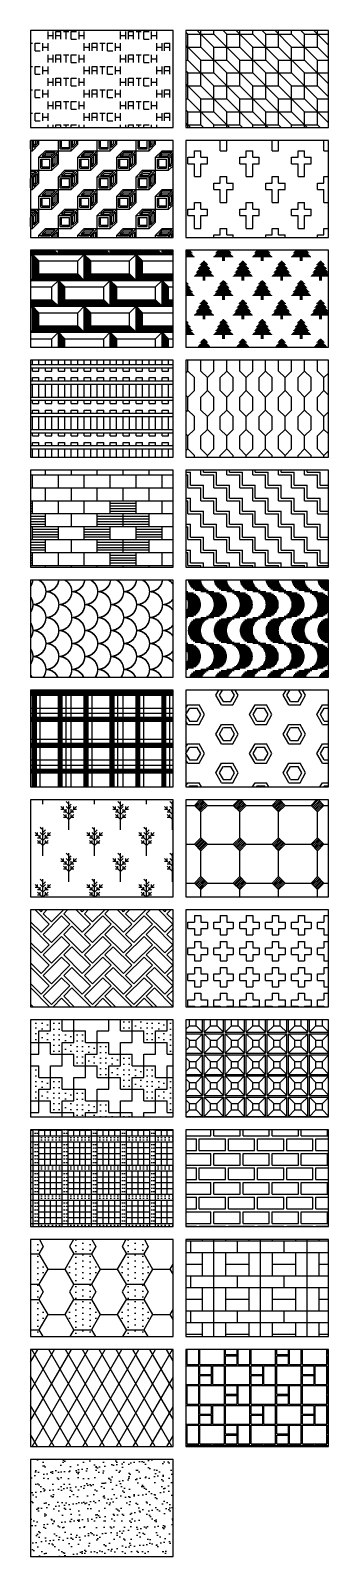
# Model space of a CAD drawing. Extents: x 3335 to 28578, y 356 to 13117.
# Drawn here: x 9385 to 11685, y 356 to 12128 of the extents above; entities that cross this region are included whole.
import ezdxf

# ---------------------------------------------------------------- set-up
doc = ezdxf.new("R2010")
doc.units = 0
doc.header["$MEASUREMENT"] = 0
doc.layers.get('0').update_dxf_attribs({"linetype": 'CONTINUOUS'})
doc.layers.add('FF', color=8, linetype='CONTINUOUS')

msp = doc.modelspace()

# ---------------------------------------------------------------- hatches: boundary and pattern name
h = msp.add_hatch()
h.set_pattern_fill('CS6', color=256, scale=10, style=0)
h.set_pattern_definition([(90, (0, 0), (-280, 90), [60, -120]), (0, (0, 30), (280, 90), [40, -520]), (90, (40, 0), (-280, 90), [60, -120]), (90, (60, 0), (-280, 90), [60, -120]), (0, (60, 60), (280, 90), [40, -520]), (0, (60, 30), (280, 90), [40, -520]), (90, (100, 0), (-280, 90), [60, -120]), (90, (140, 0), (-280, 90), [60, -120]), (0, (120, 60), (280, 90), [40, -520]), (90, (180, 0), (-280, 90), [60, -120]), (0, (180, 60), (280, 90), [40, -520]), (0, (180, 0), (280, 90), [40, -520]), (90, (240, 0), (-280, 90), [60, -120]), (0, (240, 30), (280, 90), [40, -520]), (90, (280, 0), (-280, 90), [60, -120])])
h.paths.add_polyline_path([(10485, 12128), (9385, 12128), (9385, 11380), (10485, 11380)])
h = msp.add_hatch()
h.set_pattern_fill('CS7', color=256, scale=10, style=0)
h.set_pattern_definition([(90, (400, 200), (-300, 2e-14), [200, -100]), (0, (400, 400), (0, 300), [200, -100]), (90, (500, 300), (-300, 2e-14), [200, -100]), (0, (300, 300), (0, 300), [200, -100]), (90, (300, 100), (-300, 2e-14), [200, -100]), (0, (200, 200), (0, 300), [200, -100]), (135, (500, 200), (-100, -100), [282.8427, -141.4213]), (135, (700, 100), (-100, -100), [282.8427, -141.4213])])
h.paths.add_polyline_path([(11685, 12128), (10585, 12128), (10585, 11380), (11685, 11380)])
h = msp.add_hatch()
h.set_pattern_fill('CS13', color=256, scale=5, style=0)
h.set_pattern_definition([(90, (0, 0), (-150, 150), [200, -100]), (0, (-100, 100), (150, 150), [200, -100]), (0, (0, 200), (150, 150), [100, -200]), (90, (100, 100), (-150, 150), [100, -200]), (45, (100, 200), (-150, 150), [70.7107, -141.4213]), (45, (100, 100), (-150, 150), [70.7107, -141.4213]), (45, (0, 200), (-150, 150), [70.7107, -141.4213]), (0, (15, 115), (150, 150), [70, -230]), (0, (15, 185), (150, 150), [70, -230]), (90, (15, 115), (-150, 150), [70, -230]), (90, (85, 115), (-150, 150), [70, -230]), (90, (110, 125), (-150, 150), [70, -230]), (90, (140, 155), (-150, 150), [70, -230]), (0, (25, 210), (150, 150), [70, -230]), (0, (55, 240), (150, 150), [70, -230]), (45, (110, 125), (-150, 150), [42.4264, -169.7056]), (45, (110, 195), (-150, 150), [42.4264, -169.7056]), (45, (25, 210), (-150, 150), [42.4264, -169.7056]), (45, (95, 210), (-150, 150), [42.4264, -169.7056]), (0, (25, 125), (150, 150), [60, -240]), (90, (25, 125), (-150, 150), [60, -240]), (45, (110, 140), (-150, 150), [21.2132, -190.9188]), (90, (125, 155), (-150, 150), [55, -245]), (0, (55, 225), (150, 150), [55, -245]), (45, (40, 210), (-150, 150), [21.2132, -190.9188])])
h.paths.add_polyline_path([(10485, 11280), (9385, 11280), (9385, 10532), (10485, 10532)])
h = msp.add_hatch()
h.set_pattern_fill('CS14', color=256, scale=10, style=0)
h.set_pattern_definition([(90, (0, 100), (-200, 200), [50, -350]), (0, (0, 100), (200, 200), [50, -50, 50, -250]), (0, (0, 150), (200, 200), [50, -50, 50, -250]), (90, (50, 0), (-200, 200), [100, -50, 50, -200]), (90, (100, 0), (-200, 200), [100, -50, 50, -200]), (90, (150, 100), (-200, 200), [50, -350]), (0, (50, 0), (200, 200), [50, -350]), (0, (50, 200), (200, 200), [50, -350])])
h.paths.add_polyline_path([(11685, 11280), (10585, 11280), (10585, 10532), (11685, 10532)])
h = msp.add_hatch()
h.set_pattern_fill('CS20', color=256, scale=10, style=0)
h.set_pattern_definition([(0, (0, 0), (0, 200), []), (90, (0, 0), (-200, 200), [200, -200]), (45, (0, 0), (0, 400), [70.7107, -212.132]), (135, (400, 0), (-400, 0), [70.7107, -212.132]), (45, (350, 150), (0, 400), [70.7107, -212.132]), (135, (50, 150), (-400, 0), [70.7107, -212.132]), (0, (50, 50), (200, 200), [300, -100]), (0, (50, 150), (200, 200), [300, -100]), (90, (50, 50), (-200, 200), [100, -300]), (90, (350, 50), (-200, 200), [100, -300]), (0, (10, 10), (200, 200), [380, -20]), (0, (20, 20), (200, 200), [360, -40]), (0, (30, 30), (200, 200), [340, -60]), (0, (40, 40), (200, 200), [320, -80]), (90, (10, 10), (-200, 200), [180, -220]), (90, (20, 20), (-200, 200), [160, -240]), (90, (30, 30), (-200, 200), [140, -260]), (90, (40, 40), (-200, 200), [120, -280])])
h.paths.add_polyline_path([(10485, 10432), (9385, 10432), (9385, 9684), (10485, 9684)])
h = msp.add_hatch()
h.set_pattern_fill('CS21', color=256, scale=3, angle=90, style=0)
h.set_pattern_definition([(90, (-3, 30), (-150, 150), [3, -297]), (90, (-6, 30), (-150, 150), [6, -294]), (90, (-9, 30), (-150, 150), [9, -291]), (90, (-12, 30), (-150, 150), [12, -288]), (90, (-15, 30), (-150, 150), [15, -285]), (90, (-18, 30), (-150, 150), [18, -12, 3, -267]), (90, (-21, 30), (-150, 150), [21, -9, 6, -264]), (90, (-24, 30), (-150, 150), [24, -6, 9, -261]), (90, (-27, 30), (-150, 150), [27, -3, 12, -258]), (90, (-30, 30), (-150, 150), [45, -255]), (90, (-33, 30), (-150, 150), [48, -12, 3, -237]), (90, (-36, 30), (-150, 150), [51, -9, 6, -234]), (90, (-39, 30), (-150, 150), [54, -6, 9, -231]), (90, (-42, 30), (-150, 150), [57, -3, 12, -228]), (90, (-45, 30), (-150, 150), [75, -225]), (90, (-48, 30), (-150, 150), [78, -12, 3, -207]), (90, (-51, 30), (-150, 150), [81, -9, 6, -204]), (90, (-54, 30), (-150, 150), [84, -6, 9, -201]), (90, (-57, 30), (-150, 150), [87, -3, 12, -198]), (90, (-60, 30), (-150, 150), [105, -195]), (90, (-63, 30), (-150, 150), [108, -192]), (90, (-66, 30), (-150, 150), [111, -189]), (90, (-69, 4e-15), (-150, 150), [144, -156]), (90, (-72, 4e-15), (-150, 150), [147, -153]), (90, (-75, 5e-15), (-150, 150), [150, -150]), (90, (-78, 5e-15), (-150, 150), [147, -153]), (90, (-81, 5e-15), (-150, 150), [144, -156]), (90, (-84, 30), (-150, 150), [111, -189]), (90, (-87, 30), (-150, 150), [108, -192]), (90, (-90, 30), (-150, 150), [105, -195]), (90, (-93, 30), (-150, 150), [87, -3, 12, -198]), (90, (-96, 30), (-150, 150), [84, -6, 9, -201]), (90, (-99, 30), (-150, 150), [81, -9, 6, -204]), (90, (-102, 30), (-150, 150), [78, -12, 3, -207]), (90, (-105, 30), (-150, 150), [75, -225]), (90, (-108, 30), (-150, 150), [57, -3, 12, -228]), (90, (-111, 30), (-150, 150), [54, -6, 9, -231]), (90, (-114, 30), (-150, 150), [51, -9, 6, -234]), (90, (-117, 30), (-150, 150), [48, -12, 3, -237]), (90, (-120, 30), (-150, 150), [45, -255]), (90, (-123, 30), (-150, 150), [27, -3, 12, -258]), (90, (-126, 30), (-150, 150), [24, -6, 9, -261]), (90, (-129, 30), (-150, 150), [21, -9, 6, -264]), (90, (-132, 30), (-150, 150), [18, -12, 3, -267]), (90, (-135, 30), (-150, 150), [15, -285]), (90, (-138, 30), (-150, 150), [12, -288]), (90, (-141, 30), (-150, 150), [9, -291]), (90, (-144, 30), (-150, 150), [6, -294]), (90, (-147, 30), (-150, 150), [3, -297])])
h.paths.add_polyline_path([(11685, 10432), (10585, 10432), (10585, 9684), (11685, 9684)])
h = msp.add_hatch()
h.set_pattern_fill('CS27', color=256, scale=5, style=0)
h.set_pattern_definition([(0, (0, 25), (0, 125), []), (0, (0, 50), (0, 125), []), (0, (0, 0), (0, 250), [50, -50]), (0, (0, 200), (0, 250), [50, -50]), (90, (0, 0), (-50, 3e-15), [25, -25, 100, -25, 25, -50])])
h.paths.add_polyline_path([(10485, 9584), (9385, 9584), (9385, 8836), (10485, 8836)])
h = msp.add_hatch()
h.set_pattern_fill('CS28', color=256, scale=10, style=0)
h.set_pattern_definition([(90, (50, 50), (-50, 150), [100, -200]), (135, (100, 0), (-150, -150), [70.7107, -141.4213]), (45, (100, 0), (-150, 150), [70.7107, -141.4213]), (45, (50, 150), (-150, 150), [70.7107, -141.4213]), (135, (150, 150), (-150, -150), [70.7107, -141.4213])])
h.paths.add_polyline_path([(11685, 9584), (10585, 9584), (10585, 8836), (11685, 8836)])
h = msp.add_hatch()
h.set_pattern_fill('CS35', color=256, scale=10, style=0)
h.set_pattern_definition([(0, (0, 0), (0, 100), []), (90, (0, 0), (-100, 100), [100, -100]), (0, (400, 20), (0, 800), [200, -600]), (0, (400, 40), (0, 800), [200, -600]), (0, (400, 60), (0, 800), [200, -600]), (0, (400, 80), (0, 800), [200, -600]), (0, (300, 120), (0, 800), [400, -400]), (0, (300, 140), (0, 800), [400, -400]), (0, (300, 160), (0, 800), [400, -400]), (0, (300, 180), (0, 800), [400, -400]), (0, (200, 220), (0, 800), [200, -200]), (0, (200, 240), (0, 800), [200, -200]), (0, (200, 260), (0, 800), [200, -200]), (0, (200, 280), (0, 800), [200, -200]), (0, (300, 320), (0, 800), [400, -400]), (0, (300, 340), (0, 800), [400, -400]), (0, (300, 360), (0, 800), [400, -400]), (0, (300, 380), (0, 800), [400, -400]), (0, (400, 420), (0, 800), [200, -600]), (0, (400, 440), (0, 800), [200, -600]), (0, (400, 460), (0, 800), [200, -600]), (0, (400, 480), (0, 800), [200, -600])])
h.paths.add_polyline_path([(10485, 8736), (9385, 8736), (9385, 7988), (10485, 7988)])
h = msp.add_hatch()
h.set_pattern_fill('CS36', color=256, scale=10, style=0)
h.set_pattern_definition([(90, (0, 0), (-100, 100), [100, -100]), (0, (0, 0), (100, 100), [100, -100]), (0, (20, 20), (100, 100), [100, -100]), (90, (20, 20), (-100, 100), [100, -100])])
h.paths.add_polyline_path([(11685, 8736), (10585, 8736), (10585, 7988), (11685, 7988)])
h = msp.add_hatch()
h.set_pattern_fill('CS43', color=256, scale=10, style=0)
h.set_pattern_definition([(0, (0, 100), (100, 100), [7.5, -192.5]), (0, (3.49, 99.94), (100, 100), [7.5, -192.5]), (0, (6.98, 99.76), (100, 100), [7.5, -192.5]), (0, (10.45, 99.45), (100, 100), [7.5, -192.5]), (0, (13.92, 99.03), (100, 100), [7.5, -192.5]), (0, (17.36, 98.48), (100, 100), [7.5, -192.5]), (0, (20.79, 97.81), (100, 100), [7.5, -192.5]), (0, (24.19, 97.03), (100, 100), [7.5, -192.5]), (0, (27.56, 96.13), (100, 100), [7.5, -192.5]), (0, (30.9, 95.11), (100, 100), [7.5, -192.5]), (0, (34.2, 93.97), (100, 100), [7.5, -192.5]), (0, (37.46, 92.72), (100, 100), [7.5, -192.5]), (0, (40.67, 91.35), (100, 100), [7.5, -192.5]), (0, (43.84, 89.88), (100, 100), [7.5, -192.5]), (0, (46.95, 88.29), (100, 100), [7.5, -192.5]), (0, (50, 86.6), (100, 100), [7.5, -192.5]), (0, (52.99, 84.8), (100, 100), [7.5, -192.5]), (0, (55.92, 82.9), (100, 100), [7.5, -192.5]), (0, (58.78, 80.9), (100, 100), [7.5, -192.5]), (0, (61.57, 78.8), (100, 100), [7.5, -192.5]), (0, (64.28, 76.6), (100, 100), [7.5, -192.5]), (0, (66.91, 74.31), (100, 100), [7.5, -192.5]), (0, (69.47, 71.93), (100, 100), [7.5, -192.5]), (0, (71.93, 69.47), (100, 100), [7.5, -192.5]), (0, (74.31, 66.91), (100, 100), [7.5, -192.5]), (0, (76.6, 64.28), (100, 100), [7.5, -192.5]), (0, (78.8, 61.57), (100, 100), [7.5, -192.5]), (0, (80.9, 58.78), (100, 100), [7.5, -192.5]), (0, (82.9, 55.92), (100, 100), [7.5, -192.5]), (0, (84.8, 52.99), (100, 100), [7.5, -192.5]), (0, (86.6, 50), (100, 100), [7.5, -192.5]), (0, (88.29, 46.95), (100, 100), [7.5, -192.5]), (0, (89.88, 43.84), (100, 100), [7.5, -192.5]), (0, (91.35, 40.67), (100, 100), [7.5, -192.5]), (0, (92.72, 37.46), (100, 100), [7.5, -192.5]), (0, (93.97, 34.2), (100, 100), [7.5, -192.5]), (0, (95.11, 30.9), (100, 100), [7.5, -192.5]), (0, (96.13, 27.56), (100, 100), [7.5, -192.5]), (0, (97.03, 24.19), (100, 100), [7.5, -192.5]), (0, (97.81, 20.79), (100, 100), [7.5, -192.5]), (0, (98.48, 17.36), (100, 100), [7.5, -192.5]), (0, (99.03, 13.92), (100, 100), [7.5, -192.5]), (0, (99.45, 10.45), (100, 100), [7.5, -192.5]), (0, (99.76, 6.98), (100, 100), [7.5, -192.5]), (0, (99.94, 3.49), (100, 100), [7.5, -192.5]), (0, (100, 0), (100, 100), [7.5, -192.5]), (0, (3.49, -99.94), (100, 100), [7.5, -192.5]), (0, (6.98, -99.76), (100, 100), [7.5, -192.5]), (0, (10.45, -99.45), (100, 100), [7.5, -192.5]), (0, (13.92, -99.03), (100, 100), [7.5, -192.5]), (0, (17.36, -98.48), (100, 100), [7.5, -192.5]), (0, (20.79, -97.81), (100, 100), [7.5, -192.5]), (0, (24.19, -97.03), (100, 100), [7.5, -192.5]), (0, (27.56, -96.13), (100, 100), [7.5, -192.5]), (0, (30.9, -95.11), (100, 100), [7.5, -192.5]), (0, (34.2, -93.97), (100, 100), [7.5, -192.5]), (0, (37.46, -92.72), (100, 100), [7.5, -192.5]), (0, (40.67, -91.35), (100, 100), [7.5, -192.5]), (0, (43.84, -89.88), (100, 100), [7.5, -192.5]), (0, (46.95, -88.29), (100, 100), [7.5, -192.5]), (0, (50, -86.6), (100, 100), [7.5, -192.5]), (0, (52.99, -84.8), (100, 100), [7.5, -192.5]), (0, (55.92, -82.9), (100, 100), [7.5, -192.5]), (0, (58.78, -80.9), (100, 100), [7.5, -192.5]), (0, (61.57, -78.8), (100, 100), [7.5, -192.5]), (0, (64.28, -76.6), (100, 100), [7.5, -192.5]), (0, (66.91, -74.31), (100, 100), [7.5, -192.5]), (0, (69.47, -71.93), (100, 100), [7.5, -192.5]), (0, (71.93, -69.47), (100, 100), [7.5, -192.5]), (0, (74.31, -66.91), (100, 100), [7.5, -192.5]), (0, (76.6, -64.28), (100, 100), [7.5, -192.5]), (0, (78.8, -61.57), (100, 100), [7.5, -192.5]), (0, (80.9, -58.78), (100, 100), [7.5, -192.5]), (0, (82.9, -55.92), (100, 100), [7.5, -192.5]), (0, (84.8, -52.99), (100, 100), [7.5, -192.5]), (0, (86.6, -50), (100, 100), [7.5, -192.5]), (0, (88.29, -46.95), (100, 100), [7.5, -192.5]), (0, (89.88, -43.84), (100, 100), [7.5, -192.5]), (0, (91.35, -40.67), (100, 100), [7.5, -192.5]), (0, (92.72, -37.46), (100, 100), [7.5, -192.5]), (0, (93.97, -34.2), (100, 100), [7.5, -192.5]), (0, (95.11, -30.9), (100, 100), [7.5, -192.5]), (0, (96.13, -27.56), (100, 100), [7.5, -192.5]), (0, (97.03, -24.19), (100, 100), [7.5, -192.5]), (0, (97.81, -20.79), (100, 100), [7.5, -192.5]), (0, (98.48, -17.36), (100, 100), [7.5, -192.5]), (0, (99.03, -13.92), (100, 100), [7.5, -192.5]), (0, (99.45, -10.45), (100, 100), [7.5, -192.5]), (0, (99.76, -6.98), (100, 100), [7.5, -192.5]), (0, (99.94, -3.49), (100, 100), [7.5, -192.5]), (0, (0, -100), (100, 100), [7.5, -192.5])])
h.paths.add_polyline_path([(10485, 7888), (9385, 7888), (9385, 7140), (10485, 7140)])
h = msp.add_hatch()
h.set_pattern_fill('CS44', color=256, scale=10, style=0)
h.set_pattern_definition([(0, (500, 400), (0, 200), [100, -100]), (0, (543.6, 410), (0, 400), [100, -100]), (0, (560, 420), (0, 400), [100, -100]), (0, (571.4, 430), (0, 400), [100, -100]), (0, (580, 440), (0, 400), [100, -100]), (0, (586.6, 450), (0, 400), [100, -100]), (0, (591.7, 460), (0, 400), [100, -100]), (0, (595.4, 470), (0, 400), [100, -100]), (0, (598, 480), (0, 400), [100, -100]), (0, (599.5, 490), (0, 400), [100, -100]), (0, (600, 500), (0, 400), [100, -100]), (0, (599.5, 510), (0, 400), [100, -100]), (0, (598, 520), (0, 400), [100, -100]), (0, (595.4, 530), (0, 400), [100, -100]), (0, (591.7, 540), (0, 400), [100, -100]), (0, (586.6, 550), (0, 400), [100, -100]), (0, (580, 560), (0, 400), [100, -100]), (0, (571.4, 570), (0, 400), [100, -100]), (0, (560, 580), (0, 400), [100, -100]), (0, (543.6, 590), (0, 400), [100, -100]), (0, (456.4, 610), (0, 400), [100, -100]), (0, (440, 620), (0, 400), [100, -100]), (0, (428.6, 630), (0, 400), [100, -100]), (0, (420, 640), (0, 400), [100, -100]), (0, (413.4, 650), (0, 400), [100, -100]), (0, (408.3, 660), (0, 400), [100, -100]), (0, (404.6, 670), (0, 400), [100, -100]), (0, (402, 680), (0, 400), [100, -100]), (0, (400.5, 690), (0, 400), [100, -100]), (0, (400, 700), (0, 400), [100, -100]), (0, (400.5, 710), (0, 400), [100, -100]), (0, (402, 720), (0, 400), [100, -100]), (0, (404.6, 730), (0, 400), [100, -100]), (0, (408.3, 740), (0, 400), [100, -100]), (0, (413.4, 750), (0, 400), [100, -100]), (0, (420, 760), (0, 400), [100, -100]), (0, (428.6, 770), (0, 400), [100, -100]), (0, (440, 780), (0, 400), [100, -100]), (0, (456.4, 790), (0, 400), [100, -100])])
h.paths.add_polyline_path([(11685, 7888), (10585, 7888), (10585, 7140), (11685, 7140)])
h = msp.add_hatch()
h.set_pattern_fill('CS50', color=256, scale=10, style=0)
h.set_pattern_definition([(0, (0, 0), (0, 200), []), (0, (0, 10), (0, 200), []), (0, (0, 20), (0, 200), []), (0, (0, 30), (0, 200), []), (90, (0, 0), (-200, 1e-14), []), (90, (10, 0), (-200, 1e-14), []), (90, (20, 0), (-200, 1e-14), []), (90, (30, 0), (-200, 1e-14), []), (0, (0, 60), (0, 200), []), (90, (60, 0), (-200, 1e-14), []), (90, (100, 0), (-400, 2e-14), []), (0, (0, 100), (0, 400), [])])
h.paths.add_polyline_path([(10485, 7040), (9385, 7040), (9385, 6292), (10485, 6292)])
h = msp.add_hatch()
h.set_pattern_fill('CS51', color=256, scale=5, style=0)
h.set_pattern_definition([(0, (206.7, 175), (0, 150), [86.6025, -173.205]), (60, (293.3, 175), (-129.9038, 75), [86.6025, -173.205]), (120, (336.6, 250), (-129.9038, -75), [86.6025, -173.205]), (0, (221.13, 200), (259.8, 150), [57.735, -461.88]), (60, (278.87, 200), (-6e-07, 300), [57.735, -461.88]), (120, (307.74, 250), (-259.8076, 150), [57.735, -461.88]), (0, (221.13, 300), (259.8076, 150), [57.735, -461.88]), (60, (192.26, 250), (-6e-07, 300), [57.735, -461.88]), (120, (221.13, 200), (-259.8076, 150), [57.735, -461.88])])
h.paths.add_polyline_path([(11685, 7040), (10585, 7040), (10585, 6292), (11685, 6292)])
h = msp.add_hatch()
h.set_pattern_fill('CS58', color=256, scale=4, style=0)
h.set_pattern_definition([(90, (1080, 560), (-200, 200), [220, -180]), (90, (1100, 660), (-200, 200), [20, -20, 20, -340]), (90, (1120, 720), (-200, 200), [20, -380]), (90, (1060, 660), (-200, 200), [20, -20, 20, -340]), (90, (1040, 720), (-200, 200), [20, -380]), (45, (1080, 640), (-200, 200), [56.5685, -226.274]), (45, (1080, 680), (-200, 200), [84.853, -197.99]), (45, (1080, 720), (-200, 200), [28.284, -254.5584]), (45, (1080, 740), (-200, 200), [28.284, -254.5584]), (135, (1080, 640), (-200, -200), [56.5685, -226.274]), (135, (1080, 680), (-200, -200), [84.853, -197.99]), (135, (1080, 720), (-200, -200), [28.284, -254.5584]), (135, (1080, 760), (-200, -200), [28.284, -254.5584]), (0, (1040, 660), (200, 200), [20, -40, 20, -320]), (0, (1040, 700), (200, 200), [20, -40, 20, -320]), (0, (1020, 720), (200, 200), [20, -80, 20, -280])])
h.paths.add_polyline_path([(10485, 6192), (9385, 6192), (9385, 5444), (10485, 5444)])
h = msp.add_hatch()
h.set_pattern_fill('CS59', color=256, scale=10, style=0)
h.set_pattern_definition([(0, (1450, 1050), (0, 300), [200, -100]), (90, (1400, 1100), (-300, 2e-14), [200, -100]), (45, (1350, 1050), (2e-14, 300), [70.711, -353.5534]), (45, (1400, 1000), (2e-14, 300), [70.711, -353.5534]), (315, (1400, 1100), (300, -7e-14), [70.711, -353.5534]), (315, (1350, 1050), (300, -7e-14), [70.711, -353.5534]), (45, (1357.14, 1042.86), (2e-14, 300), [70.711, -353.5534]), (45, (1364.29, 1035.71), (2e-14, 300), [70.711, -353.5534]), (45, (1371.43, 1028.57), (2e-14, 300), [70.711, -353.5534]), (45, (1378.57, 1021.43), (2e-14, 300), [70.711, -353.5534]), (45, (1385.71, 1014.29), (2e-14, 300), [70.711, -353.5534]), (45, (1392.86, 1007.14), (2e-14, 300), [70.711, -353.5534])])
h.paths.add_polyline_path([(11685, 6192), (10585, 6192), (10585, 5444), (11685, 5444)])
h = msp.add_hatch()
h.set_pattern_fill('ZZHAT01', color=256, scale=450, style=0)
h.set_pattern_definition([(45, (0, 0), (1e-14, 159.099), [202.5, -135, 90, -22.5]), (45, (-63.64, 63.64), (1e-14, 159.099), [202.5, -22.5, 90, -135]), (135, (0, 0), (-1e-14, -159.099), [90, -22.5, 202.5, -135]), (135, (143.19, 143.19), (-1e-14, -159.099), [90, -135, 202.5, -22.5])])
h.paths.add_polyline_path([(10485, 5344), (9385, 5344), (9385, 4596), (10485, 4596)])
h = msp.add_hatch()
h.set_pattern_fill('ZZHAT02', color=256, scale=200, style=0)
h.set_pattern_definition([(90, (0, 0), (-200, 1e-14), [50, -150]), (0, (0, 0), (0, 200), [50, -50]), (270, (50, 0), (200, -4e-14), [50, -50]), (270, (150, 50), (200, -4e-14), [50, -150]), (0, (50, 100), (0, 200), [50, -150]), (0, (50, -50), (0, 200), [50, -150]), (0, (0, 50), (0, 200), [50, -50]), (270, (100, 0), (200, -4e-14), [50, -50])])
h.paths.add_polyline_path([(11685, 5344), (10585, 5344), (10585, 4596), (11685, 4596)])
h = msp.add_hatch()
h.set_pattern_fill('ZZHAT08', color=256, scale=450, style=0)
h.set_pattern_definition([(0, (0, 0), (-180, 90), [180, -90, 90, -90]), (90, (0, 0), (-90, 270), [90, -90, 90, -180]), (90, (90, 0), (-90, 270), [90, -90, 90, -180]), (90, (24.75, 24.75), (-180, 90), [0, -45, 0, -45, 0, -360]), (90, (65.25, 24.75), (-180, 90), [0, -45, 0, -45, 0, -360]), (90, (24.75, 148.5), (-180, 90), [0, -45, 0, -45, 0, -360]), (90, (65.25, 148.5), (-180, 90), [0, -45, 0, -45, 0, -360]), (90, (-24.75, 114.75), (-180, 90), [0, -45, 0, -67.5, 0, -337.5]), (90, (-65.25, 128.25), (-180, 90), [0, -67.5, 0, -45, 0, -337.5])])
h.paths.add_polyline_path([(10485, 4496), (9385, 4496), (9385, 3748), (10485, 3748)])
h = msp.add_hatch()
h.set_pattern_fill('ZZHAT09', color=256, scale=500, style=0)
h.set_pattern_definition([(0, (0, 0), (0, 162.5), [150, -12.5]), (0, (0, 12.5), (0, 162.5), [150, -12.5]), (90, (0, 12.5), (-162.5, 1e-14), [150, -12.5]), (90, (-12.5, 12.5), (-162.5, 1e-14), [150, -12.5]), (0, (50, 62.5), (0, 162.5), [50, -112.5]), (0, (50, 112.5), (0, 162.5), [50, -112.5]), (90, (50, 62.5), (-162.5, 1e-14), [50, -112.5]), (90, (100, 62.5), (-162.5, 1e-14), [50, -112.5]), (45, (0, 12.5), (1e-14, 162.5), [70.7107, -159.099]), (45, (100, 112.5), (1e-14, 162.5), [70.7107, -159.099]), (315, (0, 0), (162.5, -4e-14), [70.7107, -159.099]), (315, (100, -100), (162.5, -4e-14), [70.7107, -159.099])])
h.paths.add_polyline_path([(11685, 4496), (10585, 4496), (10585, 3748), (11685, 3748)])
h = msp.add_hatch()
h.set_pattern_fill('ZZHAT15', color=256, scale=450, style=0)
h.set_pattern_definition([(0, (0, 0), (0, 45), [180, -45]), (90, (0, 0), (-45, 3e-15), [180, -45]), (0, (-45, 0), (0, 225), [45, -180]), (0, (-45, -45), (0, 225), [45, -180]), (90, (0, -45), (-225, 1e-14), [45, -180]), (90, (-45, -45), (-225, 1e-14), [45, -180]), (0, (20.25, -13.5), (0, 225), [0, -27, 0, -27, 0, -171]), (0, (105.75, -13.5), (0, 225), [0, -27, 0, -27, 0, -171]), (0, (20.25, -29.25), (0, 225), [0, -27, 0, -27, 0, -171]), (0, (105.75, -29.25), (0, 225), [0, -27, 0, -27, 0, -171]), (90, (-13.5, 20.25), (-225, 1e-14), [0, -27, 0, -27, 0, -171]), (90, (-13.5, 105.75), (-225, 1e-14), [0, -27, 0, -27, 0, -171]), (90, (-29.25, 20.25), (-225, 1e-14), [0, -27, 0, -27, 0, -171]), (90, (-29.25, 105.75), (-225, 1e-14), [0, -27, 0, -27, 0, -171])])
h.paths.add_polyline_path([(10485, 3648), (9385, 3648), (9385, 2900), (10485, 2900)])
h = msp.add_hatch()
h.set_pattern_fill('ZZHAT16', color=256, scale=450, style=0)
h.set_pattern_definition([(0, (0, 0), (225, 225), [202.5, -22.5]), (0, (0, 90), (225, 225), [202.5, -22.5]), (0, (-112.5, 112.5), (225, 225), [202.5, -22.5]), (0, (-112.5, 202.5), (225, 225), [202.5, -22.5]), (90, (0, 0), (-225, 225), [90, -135]), (90, (202.5, 0), (-225, 225), [90, -135]), (90, (90, 112.5), (-225, 225), [90, -135]), (90, (112.5, 112.5), (-225, 225), [90, -135])])
h.paths.add_polyline_path([(11685, 3648), (10585, 3648), (10585, 2900), (11685, 2900)])
h = msp.add_hatch()
h.set_pattern_fill('ZZHAT22', color=256, scale=450, style=0)
h.set_pattern_definition([(0, (0, 0), (0, 350.74), [135, -270]), (120, (0, 0), (-3e-07, 350.7403), [135, -675]), (60, (-67.5, 116.91), (3e-07, 350.7403), [135, -675]), (0, (0, 233.83), (0, 350.74), [135, -270]), (300, (135, 233.83), (-3e-07, 350.7403), [135, -675]), (240, (202.5, 116.91), (3e-07, 350.7403), [135, -675]), (240, (0, 0), (3e-07, 350.7403), [67.5, -742.5]), (300, (-33.75, -58.46), (-3e-07, 350.7403), [67.5, -742.5]), (300, (135, 0), (-3e-07, 350.7403), [67.5, -742.5]), (240, (168.75, -58.46), (3e-07, 350.7403), [67.5, -742.5]), (0, (-202.5, 116.9), (0, 350.74), [135, -270]), (90, (13.5, 9), (-405, 2e-14), [0, -45]), (90, (67.5, 27), (-405, 2e-14), [0, -45]), (90, (126, 18), (-405, 2e-14), [0, -45]), (90, (-33.75, 90), (-405, 2e-14), [0, -45, 0, -305.74]), (90, (168.75, 90), (-405, 2e-14), [0, -45, 0, -305.74])])
h.paths.add_polyline_path([(10485, 2800), (9385, 2800), (9385, 2052), (10485, 2052)])
h = msp.add_hatch()
h.set_pattern_fill('ZZHAT23', color=256, scale=450, style=0)
h.set_pattern_definition([(0, (0, 0), (0, 270), []), (0, (0, 90), (0, 270), []), (90, (0, 0), (-360, 2e-14), []), (270, (90, 0), (180, -3e-14), [180, -90]), (270, (180, 90), (360, -7e-14), [90, -180]), (0, (90, -90), (0, 270), [180, -180])])
h.paths.add_polyline_path([(11685, 2800), (10585, 2800), (10585, 2052), (11685, 2052)])
h = msp.add_hatch()
h.set_pattern_fill('ZZHAT29', color=256, scale=450, style=0)
h.set_pattern_definition([(60, (0, 0), (112.5, 419.8557), []), (120, (0, 0), (-307.3557, 307.3557), [])])
h.paths.add_polyline_path([(10485, 1952), (9385, 1952), (9385, 1204), (10485, 1204)])
h = msp.add_hatch()
h.set_pattern_fill('ZZHAT30', color=256, scale=450, style=0)
h.set_pattern_definition([(0, (0, 0), (198, 153), [189, -9, 90, -9, 90, -9]), (0, (0, 144), (198, 153), [189, -9, 90, -9, 90, -9]), (90, (0, 0), (-198, 153), [144, -9, 67.5, -9, 67.5, -9]), (90, (189, 0), (198, -1e-14), [144, -9]), (0, (198, 67.5), (198, 153), [90, -306]), (0, (198, 76.5), (198, 153), [90, -306]), (90, (297, 0), (-198, 153), [144, -162]), (90, (288, 0), (-198, 153), [67.5, -9, 67.5, -162])])
h.paths.add_polyline_path([(11685, 1952), (10585, 1952), (10585, 1204), (11685, 1204)])
h = msp.add_hatch()
h.set_pattern_fill('ZZHAT36', color=256, scale=50, style=0)
h.set_pattern_definition([(37.5, (0, 0), (-3.14967, 96.3412), [0, -76, 0, -85, 0, -81.25]), (7.5, (0, 0), (88.4888, 141.1073), [0, -41, 0, -68.5, 0, -26.25]), (327.5, (-61.5, 0), (155.7071, 0.28295), [0, -25, 0, -90, 0, -117.5]), (317.5, (-61.5, 0), (150.3063, 43.8838), [0, -12.5, 0, -59, 0, -67.5])])
h.paths.add_polyline_path([(10485, 1104), (9385, 1104), (9385, 356), (10485, 356)])

# ---------------------------------------------------------------- linework, layer by layer
at = {"layer": 'FF'}
for points in [[(10485, 11380), (10485, 12128), (9385, 12128), (9385, 11380)], [(11685, 11380), (11685, 12128), (10585, 12128), (10585, 11380)], [(10485, 10532), (10485, 11280), (9385, 11280), (9385, 10532)], [(11685, 10532), (11685, 11280), (10585, 11280), (10585, 10532)], [(10485, 9684), (10485, 10432), (9385, 10432), (9385, 9684)], [(11685, 9684), (11685, 10432), (10585, 10432), (10585, 9684)], [(10485, 8836), (10485, 9584), (9385, 9584), (9385, 8836)], [(11685, 8836), (11685, 9584), (10585, 9584), (10585, 8836)], [(10485, 7988), (10485, 8736), (9385, 8736), (9385, 7988)], [(11685, 7988), (11685, 8736), (10585, 8736), (10585, 7988)], [(10485, 7140), (10485, 7888), (9385, 7888), (9385, 7140)], [(11685, 7140), (11685, 7888), (10585, 7888), (10585, 7140)], [(10485, 6292), (10485, 7040), (9385, 7040), (9385, 6292)], [(11685, 6292), (11685, 7040), (10585, 7040), (10585, 6292)], [(10485, 5444), (10485, 6192), (9385, 6192), (9385, 5444)], [(11685, 5444), (11685, 6192), (10585, 6192), (10585, 5444)], [(10485, 4596), (10485, 5344), (9385, 5344), (9385, 4596)], [(11685, 4596), (11685, 5344), (10585, 5344), (10585, 4596)], [(10485, 3748), (10485, 4496), (9385, 4496), (9385, 3748)], [(11685, 3748), (11685, 4496), (10585, 4496), (10585, 3748)], [(10485, 2900), (10485, 3648), (9385, 3648), (9385, 2900)], [(11685, 2900), (11685, 3648), (10585, 3648), (10585, 2900)], [(10485, 2052), (10485, 2800), (9385, 2800), (9385, 2052)], [(11685, 2052), (11685, 2800), (10585, 2800), (10585, 2052)], [(10485, 1204), (10485, 1952), (9385, 1952), (9385, 1204)], [(11685, 1204), (11685, 1952), (10585, 1952), (10585, 1204)], [(10485, 356), (10485, 1104), (9385, 1104), (9385, 356)]]:
    msp.add_lwpolyline(points, close=True, dxfattribs=at)

doc.saveas('drawing.dxf')
